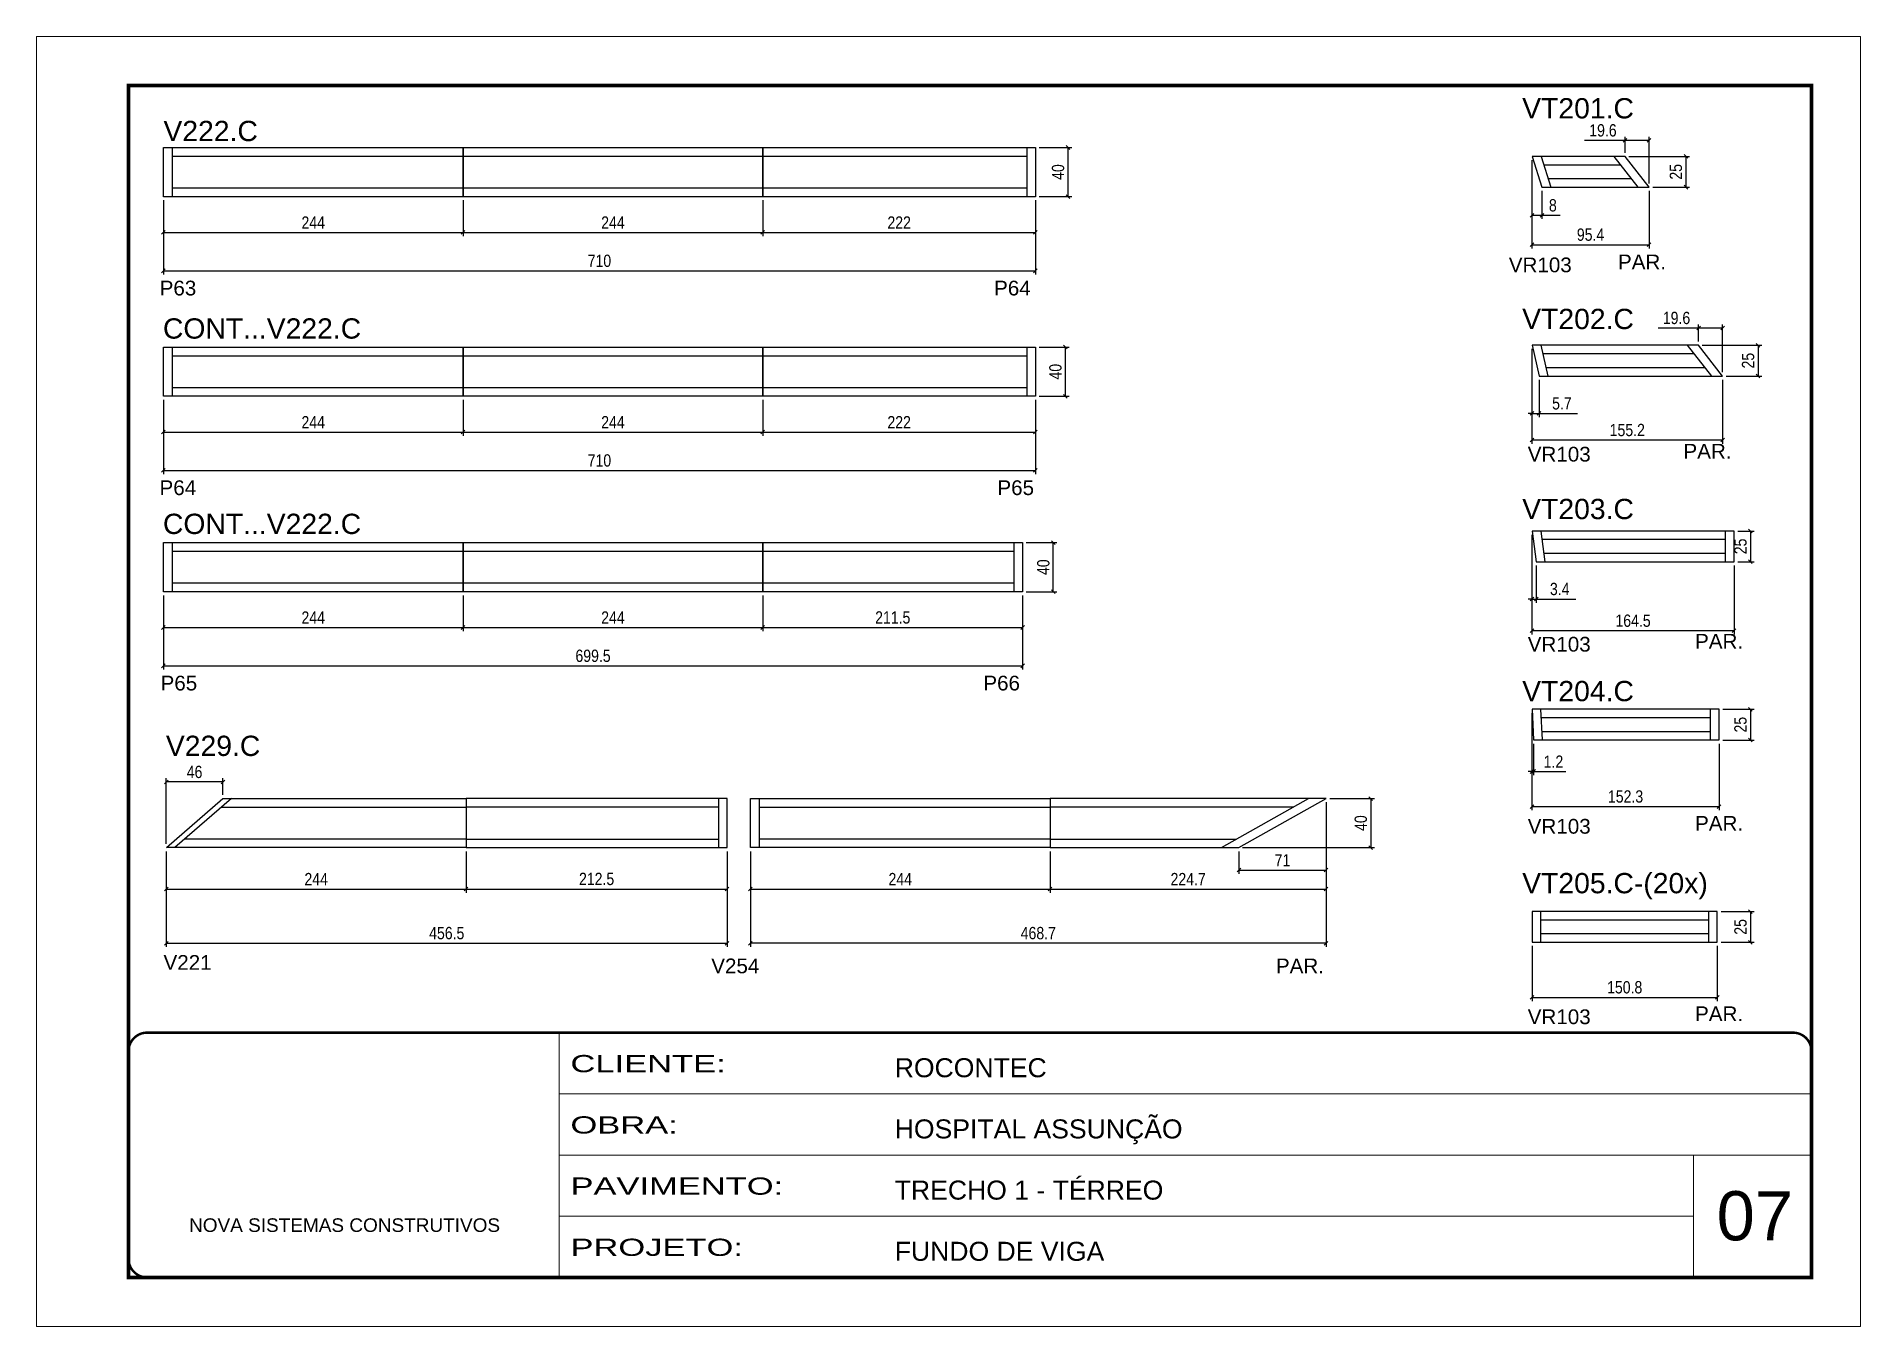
# Model space of a CAD drawing. Extents: x 3171 to 9452, y -2838 to 6252.
# Drawn here: x 6355 to 7840, y 4054 to 5104 of the extents above; entities that cross this region are included whole.
import ezdxf

# ---------------------------------------------------------------- set-up
doc = ezdxf.new("R2010")
doc.units = 0
doc.linetypes.add('CONTINUO', pattern=[0])
doc.linetypes.add('DASHED', pattern=[0.75, 0.5, -0.25])
for name, color, linetype in [('5', 5, 'Continuous'), ('NOMENCLATURA', 7, 'Continuous'), ('Painéis', 200, 'Continuous'), ('SARR_2.2x7', 40, 'Continuous')]:
    doc.layers.add(name, color=color, linetype=linetype)
for name, color, linetype, lineweight in [('CARIMBO', 255, 'Continuous', 9), ('Escoras', 2, 'Continuous', 25), ('Folhas', 255, 'Continuous', 9), ('SARRAFO DE PRESSAO', 251, 'DASHED', 9)]:
    doc.layers.add(name, color=color, linetype=linetype, lineweight=lineweight)
doc.styles.add('ARIAL', font='arial.ttf')
doc.styles.add('COTA TECNICA-50', font='techl___.ttf', dxfattribs={"height": 10})
doc.styles.get("Standard").update_dxf_attribs({"font": 'arial.ttf'})
doc.styles.add('Tecnologia', font='')
doc.styles.get('Tecnologia').set_extended_font_data('Forgotten Futurist')
doc.dimstyles.new('COTA PAINEL-50', dxfattribs={"dimtxt": 10, "dimasz": 3, "dimexe": 3, "dimexo": 3, "dimgap": 3, "dimtad": 1, "dimdec": 1, "dimzin": 12, "dimdsep": 46, "dimtxsty": 'COTA TECNICA-50', "dimblk1": 'OBLIQUE', "dimblk2": 'OBLIQUE', "dimsah": 1, "dimcen": 0.9, "dimclrd": 4, "dimclre": 4, "dimclrt": 240, "dimadec": 1, "dimazin": 3, "dimtfac": 1, "dimtdec": 1, "dimtmove": 0, "dimatfit": 3, "dimfxl": 1, "dimtolj": 1, "dimtzin": 12, "dimarcsym": 0})

msp = doc.modelspace()

# ---------------------------------------------------------------- texts
at = {"layer": '5', "linetype": 'Continuous'}
for s, p in [('VR103', (7553.34, 4911.85)), ('PAR.', (7642.23, 4914.26)), ('P63', (6454.95, 4892.98)), ('P64', (7134.29, 4892.98)), ('VR103', (7568.76, 4757.77)), ('PAR.', (7695.54, 4760.19)), ('P64', (6454.86, 4730.49)), ('P65', (7137, 4730.49)), ('VR103', (7568.76, 4603.1)), ('PAR.', (7704.99, 4605.51)), ('P65', (6455.71, 4571.45)), ('P66', (7125.55, 4571.45)), ('VR103', (7568.76, 4454.89)), ('PAR.', (7704.99, 4457.31)), ('V221', (6458.11, 4344.09)), ('V254', (6904.05, 4341.26)), ('PAR.', (7363.75, 4341.26)), ('VR103', (7568.76, 4299.87)), ('PAR.', (7704.99, 4302.29))]:
    msp.add_text(s, height=12, rotation=359.99996, dxfattribs=at).set_placement(p)
at = {"layer": 'CARIMBO', "style": 'ARIAL'}
msp.add_text('07', height=40, dxfattribs=at).set_placement((7722.55, 4123.89))
at = {"layer": 'NOMENCLATURA', "linetype": 'Continuous'}
for s, p in [('VT201.C', (7564.25, 5037.07)), ('V222.C', (6458.06, 5018.59)), ('CONT...V222.C', (6457.65, 4857.84)), ('VT202.C', (7564.25, 4865.59)), ('VT203.C', (7564.25, 4710.91)), ('CONT...V222.C', (6457.65, 4698.81)), ('VT204.C', (7564.25, 4562.71)), ('V229.C', (6460.04, 4518.14)), ('VT205.C-(20x)', (7564.25, 4406.38))]:
    msp.add_text(s, height=16.5, dxfattribs=at).set_placement(p)

# ---------------------------------------------------------------- blocks, each defined once
blk = doc.blocks.new('9999999999')
at = {"color": 30, "linetype": 'CONTINUO'}
for p, q in [((98564.6, 34230.2), (98564.6, 34429.4)), ((98564.6, 34379.6), (99584, 34379.6)), ((98564.6, 34329.8), (99488, 34329.8)), ((99584, 34329.8), (99488, 34329.8)), ((99488, 34329.8), (99488, 34230.2)), ((98564.6, 34280), (99488, 34280))]:
    blk.add_line(p, q, dxfattribs=at)
at = {"color": 30, "linetype": 'CONTINUO', "const_width": 2}
blk.add_lwpolyline([(99584, 34230.2), (99584, 34414.4, 0.414214), (99569, 34429.4), (98229, 34429.4, 0.414214), (98214, 34414.4), (98214, 34245.2, 0.414214), (98229, 34230.2), (99584, 34230.2)], format="xyb", dxfattribs=at)
at = {"layer": 'Folhas'}
blk.add_lwpolyline([(98139, 34190.2), (99624, 34190.2), (99624, 35240.2), (98139, 35240.2)], close=True, dxfattribs=at)
at = {"layer": 'Folhas', "color": 30, "const_width": 3}
blk.add_lwpolyline([(98214, 34230.2), (99584, 34230.2), (99584, 35200.2), (98214, 35200.2)], close=True, dxfattribs=at)
at = {"color": 7, "linetype": 'Continuous', "ltscale": 5, "style": 'ARIAL'}
for s, height, p in [('ROCONTEC', 15.48, (98837.7, 34393.1)), ('HOSPITAL ASSUNÇÃO', 15.483, (98837.7, 34343.3)), ('TRECHO 1 - TÉRREO', 15.483, (98837.7, 34293.5)), ('NOVA SISTEMAS CONSTRUTIVOS', 11.059, (98263.2, 34267.2)), ('FUNDO DE VIGA', 15.483, (98837.7, 34243.7))]:
    blk.add_text(s, height=height, dxfattribs=at).set_placement(p)
at = {"layer": 'Folhas', "color": 7, "style": 'Tecnologia', "width": 1.5}
for s, p in [('CLIENTE:', (98573.7, 34397.2)), ('OBRA:', (98573.7, 34347.3)), ('PAVIMENTO:', (98573.7, 34297.5)), ('PROJETO:', (98573.7, 34247.7))]:
    blk.add_text(s, height=14, dxfattribs=at).set_placement(p)
blk = doc.blocks.new('_Oblique')
at = {"color": 0, "linetype": 'ByBlock', "lineweight": -2}
blk.add_line((-0.5, -0.5), (0.5, 0.5), dxfattribs=at)
blk = doc.blocks.new('*D308')
at = {"layer": 'Defpoints', "color": 0, "linetype": 'ByBlock', "transparency": 16777216}
for p in [(6458, 4973.4), (6702, 4973.4), (6702, 4944.3)]:
    blk.add_point(p, dxfattribs=at)
at = {"layer": 'Escoras', "color": 4, "linetype": 'ByBlock', "lineweight": -2, "transparency": 16777216}
for p, q in [((6458, 4970.4), (6458, 4941.3)), ((6702, 4970.4), (6702, 4941.3)), ((6458, 4944.3), (6702, 4944.3))]:
    blk.add_line(p, q, dxfattribs=at)
at = {"layer": 'Escoras', "color": 4, "linetype": 'ByBlock', "lineweight": -2, "transparency": 16777216, "xscale": 3, "yscale": 3, "zscale": 3, "rotation": 180}
blk.add_blockref('_Oblique', (6458, 4944.3), dxfattribs=at)
at = {"layer": 'Escoras', "color": 4, "linetype": 'ByBlock', "lineweight": -2, "transparency": 16777216, "xscale": 3, "yscale": 3, "zscale": 3}
blk.add_blockref('_Oblique', (6702, 4944.3), dxfattribs=at)
at = {"layer": 'Escoras', "color": 240, "linetype": 'ByBlock', "transparency": 16777216, "insert": (6580, 4952.3), "char_height": 10, "attachment_point": 5, "style": 'COTA TECNICA-50'}
blk.add_mtext('\\A1;244', dxfattribs=at)
blk = doc.blocks.new('*D309')
at = {"layer": 'Defpoints', "color": 0, "linetype": 'ByBlock', "transparency": 16777216}
for p in [(6702, 4973.4), (6946, 4973.4), (6946, 4944.3)]:
    blk.add_point(p, dxfattribs=at)
at = {"layer": 'Escoras', "color": 4, "linetype": 'ByBlock', "lineweight": -2, "transparency": 16777216}
for p, q in [((6702, 4970.4), (6702, 4941.3)), ((6946, 4970.4), (6946, 4941.3)), ((6702, 4944.3), (6946, 4944.3))]:
    blk.add_line(p, q, dxfattribs=at)
at = {"layer": 'Escoras', "color": 4, "linetype": 'ByBlock', "lineweight": -2, "transparency": 16777216, "xscale": 3, "yscale": 3, "zscale": 3, "rotation": 180}
blk.add_blockref('_Oblique', (6702, 4944.3), dxfattribs=at)
at = {"layer": 'Escoras', "color": 4, "linetype": 'ByBlock', "lineweight": -2, "transparency": 16777216, "xscale": 3, "yscale": 3, "zscale": 3}
blk.add_blockref('_Oblique', (6946, 4944.3), dxfattribs=at)
at = {"layer": 'Escoras', "color": 240, "linetype": 'ByBlock', "transparency": 16777216, "insert": (6824, 4952.3), "char_height": 10, "attachment_point": 5, "style": 'COTA TECNICA-50'}
blk.add_mtext('\\A1;244', dxfattribs=at)
blk = doc.blocks.new('*D310')
at = {"layer": 'Defpoints', "color": 0, "linetype": 'ByBlock', "transparency": 16777216}
for p in [(6946, 4973.4), (7168, 4973.4), (7168, 4944.3)]:
    blk.add_point(p, dxfattribs=at)
at = {"layer": 'Escoras', "color": 4, "linetype": 'ByBlock', "lineweight": -2, "transparency": 16777216}
for p, q in [((6946, 4970.4), (6946, 4941.3)), ((7168, 4970.4), (7168, 4941.3)), ((6946, 4944.3), (7168, 4944.3))]:
    blk.add_line(p, q, dxfattribs=at)
at = {"layer": 'Escoras', "color": 4, "linetype": 'ByBlock', "lineweight": -2, "transparency": 16777216, "xscale": 3, "yscale": 3, "zscale": 3, "rotation": 180}
blk.add_blockref('_Oblique', (6946, 4944.3), dxfattribs=at)
at = {"layer": 'Escoras', "color": 4, "linetype": 'ByBlock', "lineweight": -2, "transparency": 16777216, "xscale": 3, "yscale": 3, "zscale": 3}
blk.add_blockref('_Oblique', (7168, 4944.3), dxfattribs=at)
at = {"layer": 'Escoras', "color": 240, "linetype": 'ByBlock', "transparency": 16777216, "insert": (7057, 4952.3), "char_height": 10, "attachment_point": 5, "style": 'COTA TECNICA-50'}
blk.add_mtext('\\A1;222', dxfattribs=at)
blk = doc.blocks.new('*D311')
at = {"layer": 'Defpoints', "color": 0, "linetype": 'ByBlock', "transparency": 16777216}
for p in [(6458, 4810.9), (6702, 4810.9), (6702, 4781.8)]:
    blk.add_point(p, dxfattribs=at)
at = {"layer": 'Escoras', "color": 4, "linetype": 'ByBlock', "lineweight": -2, "transparency": 16777216}
for p, q in [((6458, 4807.9), (6458, 4778.8)), ((6702, 4807.9), (6702, 4778.8)), ((6458, 4781.8), (6702, 4781.8))]:
    blk.add_line(p, q, dxfattribs=at)
at = {"layer": 'Escoras', "color": 4, "linetype": 'ByBlock', "lineweight": -2, "transparency": 16777216, "xscale": 3, "yscale": 3, "zscale": 3, "rotation": 180}
blk.add_blockref('_Oblique', (6458, 4781.8), dxfattribs=at)
at = {"layer": 'Escoras', "color": 4, "linetype": 'ByBlock', "lineweight": -2, "transparency": 16777216, "xscale": 3, "yscale": 3, "zscale": 3}
blk.add_blockref('_Oblique', (6702, 4781.8), dxfattribs=at)
at = {"layer": 'Escoras', "color": 240, "linetype": 'ByBlock', "transparency": 16777216, "insert": (6580, 4789.8), "char_height": 10, "attachment_point": 5, "style": 'COTA TECNICA-50'}
blk.add_mtext('\\A1;244', dxfattribs=at)
blk = doc.blocks.new('*D312')
at = {"layer": 'Defpoints', "color": 0, "linetype": 'ByBlock', "transparency": 16777216}
for p in [(6702, 4810.9), (6946, 4810.9), (6946, 4781.8)]:
    blk.add_point(p, dxfattribs=at)
at = {"layer": 'Escoras', "color": 4, "linetype": 'ByBlock', "lineweight": -2, "transparency": 16777216}
for p, q in [((6702, 4807.9), (6702, 4778.8)), ((6946, 4807.9), (6946, 4778.8)), ((6702, 4781.8), (6946, 4781.8))]:
    blk.add_line(p, q, dxfattribs=at)
at = {"layer": 'Escoras', "color": 4, "linetype": 'ByBlock', "lineweight": -2, "transparency": 16777216, "xscale": 3, "yscale": 3, "zscale": 3, "rotation": 180}
blk.add_blockref('_Oblique', (6702, 4781.8), dxfattribs=at)
at = {"layer": 'Escoras', "color": 4, "linetype": 'ByBlock', "lineweight": -2, "transparency": 16777216, "xscale": 3, "yscale": 3, "zscale": 3}
blk.add_blockref('_Oblique', (6946, 4781.8), dxfattribs=at)
at = {"layer": 'Escoras', "color": 240, "linetype": 'ByBlock', "transparency": 16777216, "insert": (6824, 4789.8), "char_height": 10, "attachment_point": 5, "style": 'COTA TECNICA-50'}
blk.add_mtext('\\A1;244', dxfattribs=at)
blk = doc.blocks.new('*D313')
at = {"layer": 'Defpoints', "color": 0, "linetype": 'ByBlock', "transparency": 16777216}
for p in [(6946, 4810.9), (7168, 4810.9), (7168, 4781.8)]:
    blk.add_point(p, dxfattribs=at)
at = {"layer": 'Escoras', "color": 4, "linetype": 'ByBlock', "lineweight": -2, "transparency": 16777216}
for p, q in [((6946, 4807.9), (6946, 4778.8)), ((7168, 4807.9), (7168, 4778.8)), ((6946, 4781.8), (7168, 4781.8))]:
    blk.add_line(p, q, dxfattribs=at)
at = {"layer": 'Escoras', "color": 4, "linetype": 'ByBlock', "lineweight": -2, "transparency": 16777216, "xscale": 3, "yscale": 3, "zscale": 3, "rotation": 180}
blk.add_blockref('_Oblique', (6946, 4781.8), dxfattribs=at)
at = {"layer": 'Escoras', "color": 4, "linetype": 'ByBlock', "lineweight": -2, "transparency": 16777216, "xscale": 3, "yscale": 3, "zscale": 3}
blk.add_blockref('_Oblique', (7168, 4781.8), dxfattribs=at)
at = {"layer": 'Escoras', "color": 240, "linetype": 'ByBlock', "transparency": 16777216, "insert": (7057, 4789.8), "char_height": 10, "attachment_point": 5, "style": 'COTA TECNICA-50'}
blk.add_mtext('\\A1;222', dxfattribs=at)
blk = doc.blocks.new('*D314')
at = {"layer": 'Defpoints', "color": 0, "linetype": 'ByBlock', "transparency": 16777216}
for p in [(6458, 4651.8), (6702, 4651.8), (6702, 4622.7)]:
    blk.add_point(p, dxfattribs=at)
at = {"layer": 'Escoras', "color": 4, "linetype": 'ByBlock', "lineweight": -2, "transparency": 16777216}
for p, q in [((6458, 4648.8), (6458, 4619.7)), ((6702, 4648.8), (6702, 4619.7)), ((6458, 4622.7), (6702, 4622.7))]:
    blk.add_line(p, q, dxfattribs=at)
at = {"layer": 'Escoras', "color": 4, "linetype": 'ByBlock', "lineweight": -2, "transparency": 16777216, "xscale": 3, "yscale": 3, "zscale": 3, "rotation": 180}
blk.add_blockref('_Oblique', (6458, 4622.7), dxfattribs=at)
at = {"layer": 'Escoras', "color": 4, "linetype": 'ByBlock', "lineweight": -2, "transparency": 16777216, "xscale": 3, "yscale": 3, "zscale": 3}
blk.add_blockref('_Oblique', (6702, 4622.7), dxfattribs=at)
at = {"layer": 'Escoras', "color": 240, "linetype": 'ByBlock', "transparency": 16777216, "insert": (6580, 4630.8), "char_height": 10, "attachment_point": 5, "style": 'COTA TECNICA-50'}
blk.add_mtext('\\A1;244', dxfattribs=at)
blk = doc.blocks.new('*D315')
at = {"layer": 'Defpoints', "color": 0, "linetype": 'ByBlock', "transparency": 16777216}
for p in [(6702, 4651.8), (6946, 4651.8), (6946, 4622.7)]:
    blk.add_point(p, dxfattribs=at)
at = {"layer": 'Escoras', "color": 4, "linetype": 'ByBlock', "lineweight": -2, "transparency": 16777216}
for p, q in [((6702, 4648.8), (6702, 4619.7)), ((6946, 4648.8), (6946, 4619.7)), ((6702, 4622.7), (6946, 4622.7))]:
    blk.add_line(p, q, dxfattribs=at)
at = {"layer": 'Escoras', "color": 4, "linetype": 'ByBlock', "lineweight": -2, "transparency": 16777216, "xscale": 3, "yscale": 3, "zscale": 3, "rotation": 180}
blk.add_blockref('_Oblique', (6702, 4622.7), dxfattribs=at)
at = {"layer": 'Escoras', "color": 4, "linetype": 'ByBlock', "lineweight": -2, "transparency": 16777216, "xscale": 3, "yscale": 3, "zscale": 3}
blk.add_blockref('_Oblique', (6946, 4622.7), dxfattribs=at)
at = {"layer": 'Escoras', "color": 240, "linetype": 'ByBlock', "transparency": 16777216, "insert": (6824, 4630.8), "char_height": 10, "attachment_point": 5, "style": 'COTA TECNICA-50'}
blk.add_mtext('\\A1;244', dxfattribs=at)
blk = doc.blocks.new('*D316')
at = {"layer": 'Defpoints', "color": 0, "linetype": 'ByBlock', "transparency": 16777216}
for p in [(6946, 4651.8), (7157.5, 4651.8), (7157.5, 4622.7)]:
    blk.add_point(p, dxfattribs=at)
at = {"layer": 'Escoras', "color": 4, "linetype": 'ByBlock', "lineweight": -2, "transparency": 16777216}
for p, q in [((6946, 4648.8), (6946, 4619.7)), ((7157.5, 4648.8), (7157.5, 4619.7)), ((6946, 4622.7), (7157.5, 4622.7))]:
    blk.add_line(p, q, dxfattribs=at)
at = {"layer": 'Escoras', "color": 4, "linetype": 'ByBlock', "lineweight": -2, "transparency": 16777216, "xscale": 3, "yscale": 3, "zscale": 3, "rotation": 180}
blk.add_blockref('_Oblique', (6946, 4622.7), dxfattribs=at)
at = {"layer": 'Escoras', "color": 4, "linetype": 'ByBlock', "lineweight": -2, "transparency": 16777216, "xscale": 3, "yscale": 3, "zscale": 3}
blk.add_blockref('_Oblique', (7157.5, 4622.7), dxfattribs=at)
at = {"layer": 'Escoras', "color": 240, "linetype": 'ByBlock', "transparency": 16777216, "insert": (7051.8, 4630.8), "char_height": 10, "attachment_point": 5, "style": 'COTA TECNICA-50'}
blk.add_mtext('\\A1;211.5', dxfattribs=at)
blk = doc.blocks.new('*D68')
at = {"layer": 'Defpoints', "color": 0, "linetype": 'ByBlock', "transparency": 16777216}
for p in [(6458, 4973.4), (7168, 4973.4), (7168, 4913)]:
    blk.add_point(p, dxfattribs=at)
at = {"layer": 'Escoras', "color": 4, "linetype": 'ByBlock', "lineweight": -2, "transparency": 16777216}
for p, q in [((6458, 4970.4), (6458, 4910)), ((7168, 4970.4), (7168, 4910)), ((6458, 4913), (7168, 4913))]:
    blk.add_line(p, q, dxfattribs=at)
at = {"layer": 'Escoras', "color": 4, "linetype": 'ByBlock', "lineweight": -2, "transparency": 16777216, "xscale": 3, "yscale": 3, "zscale": 3, "rotation": 180}
blk.add_blockref('_Oblique', (6458, 4913), dxfattribs=at)
at = {"layer": 'Escoras', "color": 4, "linetype": 'ByBlock', "lineweight": -2, "transparency": 16777216, "xscale": 3, "yscale": 3, "zscale": 3}
blk.add_blockref('_Oblique', (7168, 4913), dxfattribs=at)
at = {"layer": 'Escoras', "color": 240, "linetype": 'ByBlock', "transparency": 16777216, "insert": (6813, 4921.1), "char_height": 10, "attachment_point": 5, "style": 'COTA TECNICA-50'}
blk.add_mtext('\\A1;710', dxfattribs=at)
blk = doc.blocks.new('*D69')
at = {"layer": 'Defpoints', "color": 0, "linetype": 'ByBlock', "transparency": 16777216}
for p in [(6458, 4810.9), (7168, 4810.9), (7168, 4750.5)]:
    blk.add_point(p, dxfattribs=at)
at = {"layer": 'Escoras', "color": 4, "linetype": 'ByBlock', "lineweight": -2, "transparency": 16777216}
for p, q in [((6458, 4807.9), (6458, 4747.5)), ((7168, 4807.9), (7168, 4747.5)), ((6458, 4750.5), (7168, 4750.5))]:
    blk.add_line(p, q, dxfattribs=at)
at = {"layer": 'Escoras', "color": 4, "linetype": 'ByBlock', "lineweight": -2, "transparency": 16777216, "xscale": 3, "yscale": 3, "zscale": 3, "rotation": 180}
blk.add_blockref('_Oblique', (6458, 4750.5), dxfattribs=at)
at = {"layer": 'Escoras', "color": 4, "linetype": 'ByBlock', "lineweight": -2, "transparency": 16777216, "xscale": 3, "yscale": 3, "zscale": 3}
blk.add_blockref('_Oblique', (7168, 4750.5), dxfattribs=at)
at = {"layer": 'Escoras', "color": 240, "linetype": 'ByBlock', "transparency": 16777216, "insert": (6813, 4758.6), "char_height": 10, "attachment_point": 5, "style": 'COTA TECNICA-50'}
blk.add_mtext('\\A1;710', dxfattribs=at)
blk = doc.blocks.new('*D70')
at = {"layer": 'Defpoints', "color": 0, "linetype": 'ByBlock', "transparency": 16777216}
for p in [(6458, 4651.8), (7157.5, 4651.8), (7157.5, 4591.5)]:
    blk.add_point(p, dxfattribs=at)
at = {"layer": 'Escoras', "color": 4, "linetype": 'ByBlock', "lineweight": -2, "transparency": 16777216}
for p, q in [((6458, 4648.8), (6458, 4588.5)), ((7157.5, 4648.8), (7157.5, 4588.5)), ((6458, 4591.5), (7157.5, 4591.5))]:
    blk.add_line(p, q, dxfattribs=at)
at = {"layer": 'Escoras', "color": 4, "linetype": 'ByBlock', "lineweight": -2, "transparency": 16777216, "xscale": 3, "yscale": 3, "zscale": 3, "rotation": 180}
blk.add_blockref('_Oblique', (6458, 4591.5), dxfattribs=at)
at = {"layer": 'Escoras', "color": 4, "linetype": 'ByBlock', "lineweight": -2, "transparency": 16777216, "xscale": 3, "yscale": 3, "zscale": 3}
blk.add_blockref('_Oblique', (7157.5, 4591.5), dxfattribs=at)
at = {"layer": 'Escoras', "color": 240, "linetype": 'ByBlock', "transparency": 16777216, "insert": (6807.8, 4599.6), "char_height": 10, "attachment_point": 5, "style": 'COTA TECNICA-50'}
blk.add_mtext('\\A1;699.5', dxfattribs=at)
blk = doc.blocks.new('*D317')
at = {"layer": 'Defpoints', "color": 0, "linetype": 'ByBlock', "transparency": 16777216}
for p in [(7157.5, 4691.8), (7182.5, 4691.8), (7157.5, 4651.8)]:
    blk.add_point(p, dxfattribs=at)
at = {"layer": 'Escoras', "color": 4, "linetype": 'ByBlock', "lineweight": -2, "transparency": 16777216}
for p, q in [((7160.5, 4691.8), (7185.5, 4691.8)), ((7182.5, 4651.8), (7182.5, 4691.8)), ((7160.5, 4651.8), (7185.5, 4651.8))]:
    blk.add_line(p, q, dxfattribs=at)
at = {"layer": 'Escoras', "color": 4, "linetype": 'ByBlock', "lineweight": -2, "transparency": 16777216, "xscale": 3, "yscale": 3, "zscale": 3}
for p, rotation in [((7182.5, 4691.8), 90), ((7182.5, 4651.8), 270)]:
    blk.add_blockref('_Oblique', p, dxfattribs=dict(at, rotation=rotation))
at = {"layer": 'Escoras', "color": 240, "linetype": 'ByBlock', "transparency": 16777216, "insert": (7174.4, 4671.8), "char_height": 10, "attachment_point": 5, "rotation": 90, "style": 'COTA TECNICA-50'}
blk.add_mtext('\\A1;40', dxfattribs=at)
blk = doc.blocks.new('*D167')
at = {"layer": 'Defpoints', "color": 0, "linetype": 'ByBlock', "transparency": 16777216}
for p in [(7168, 4850.9), (7192.4, 4850.9), (7168, 4810.9)]:
    blk.add_point(p, dxfattribs=at)
at = {"layer": 'Escoras', "color": 4, "linetype": 'ByBlock', "lineweight": -2, "transparency": 16777216}
for p, q in [((7171, 4850.9), (7195.4, 4850.9)), ((7192.4, 4810.9), (7192.4, 4850.9)), ((7171, 4810.9), (7195.4, 4810.9))]:
    blk.add_line(p, q, dxfattribs=at)
at = {"layer": 'Escoras', "color": 4, "linetype": 'ByBlock', "lineweight": -2, "transparency": 16777216, "xscale": 3, "yscale": 3, "zscale": 3}
for p, rotation in [((7192.4, 4850.9), 90), ((7192.4, 4810.9), 270)]:
    blk.add_blockref('_Oblique', p, dxfattribs=dict(at, rotation=rotation))
at = {"layer": 'Escoras', "color": 240, "linetype": 'ByBlock', "transparency": 16777216, "insert": (7184.3, 4830.9), "char_height": 10, "attachment_point": 5, "rotation": 90, "style": 'COTA TECNICA-50'}
blk.add_mtext('\\A1;40', dxfattribs=at)
blk = doc.blocks.new('*D168')
at = {"layer": 'Defpoints', "color": 0, "linetype": 'ByBlock', "transparency": 16777216}
for p in [(7168, 5013.4), (7194.5, 5013.4), (7168, 4973.4)]:
    blk.add_point(p, dxfattribs=at)
at = {"layer": 'Escoras', "color": 4, "linetype": 'ByBlock', "lineweight": -2, "transparency": 16777216}
for p, q in [((7171, 5013.4), (7197.5, 5013.4)), ((7194.5, 4973.4), (7194.5, 5013.4)), ((7171, 4973.4), (7197.5, 4973.4))]:
    blk.add_line(p, q, dxfattribs=at)
at = {"layer": 'Escoras', "color": 4, "linetype": 'ByBlock', "lineweight": -2, "transparency": 16777216, "xscale": 3, "yscale": 3, "zscale": 3}
for p, rotation in [((7194.5, 5013.4), 90), ((7194.5, 4973.4), 270)]:
    blk.add_blockref('_Oblique', p, dxfattribs=dict(at, rotation=rotation))
at = {"layer": 'Escoras', "color": 240, "linetype": 'ByBlock', "transparency": 16777216, "insert": (7186.4, 4993.4), "char_height": 10, "attachment_point": 5, "rotation": 90, "style": 'COTA TECNICA-50'}
blk.add_mtext('\\A1;40', dxfattribs=at)
blk = doc.blocks.new('*D28')
at = {"layer": 'Defpoints', "color": 0, "linetype": 'ByBlock', "transparency": 16777216}
for p in [(6460.4, 4443.5), (6916.9, 4443.5), (6916.9, 4365.7)]:
    blk.add_point(p, dxfattribs=at)
at = {"layer": 'Escoras', "color": 4, "linetype": 'ByBlock', "lineweight": -2, "transparency": 16777216}
for p, q in [((6460.4, 4440.5), (6460.4, 4362.7)), ((6916.9, 4440.5), (6916.9, 4362.7)), ((6460.4, 4365.7), (6916.9, 4365.7))]:
    blk.add_line(p, q, dxfattribs=at)
at = {"layer": 'Escoras', "color": 4, "linetype": 'ByBlock', "lineweight": -2, "transparency": 16777216, "xscale": 3, "yscale": 3, "zscale": 3, "rotation": 180}
blk.add_blockref('_Oblique', (6460.4, 4365.7), dxfattribs=at)
at = {"layer": 'Escoras', "color": 4, "linetype": 'ByBlock', "lineweight": -2, "transparency": 16777216, "xscale": 3, "yscale": 3, "zscale": 3}
blk.add_blockref('_Oblique', (6916.9, 4365.7), dxfattribs=at)
at = {"layer": 'Escoras', "color": 240, "linetype": 'ByBlock', "transparency": 16777216, "insert": (6688.7, 4373.9), "char_height": 10, "attachment_point": 5, "style": 'COTA TECNICA-50'}
blk.add_mtext('\\A1;456.5', dxfattribs=at)
blk = doc.blocks.new('*D29')
at = {"layer": 'Defpoints', "color": 0, "linetype": 'ByBlock', "transparency": 16777216}
for p in [(7404.6, 4483.5), (6935.9, 4443.5), (6935.9, 4365.7)]:
    blk.add_point(p, dxfattribs=at)
at = {"layer": 'Escoras', "color": 4, "linetype": 'ByBlock', "lineweight": -2, "transparency": 16777216}
for p, q in [((7404.6, 4480.5), (7404.6, 4362.7)), ((6935.9, 4440.5), (6935.9, 4362.7)), ((7404.6, 4365.7), (6935.9, 4365.7))]:
    blk.add_line(p, q, dxfattribs=at)
at = {"layer": 'Escoras', "color": 4, "linetype": 'ByBlock', "lineweight": -2, "transparency": 16777216, "xscale": 3, "yscale": 3, "zscale": 3, "rotation": 180}
blk.add_blockref('_Oblique', (6935.9, 4365.7), dxfattribs=at)
at = {"layer": 'Escoras', "color": 4, "linetype": 'ByBlock', "lineweight": -2, "transparency": 16777216, "xscale": 3, "yscale": 3, "zscale": 3}
blk.add_blockref('_Oblique', (7404.6, 4365.7), dxfattribs=at)
at = {"layer": 'Escoras', "color": 240, "linetype": 'ByBlock', "transparency": 16777216, "insert": (7170.3, 4373.9), "char_height": 10, "attachment_point": 5, "style": 'COTA TECNICA-50'}
blk.add_mtext('\\A1;468.7', dxfattribs=at)
blk = doc.blocks.new('*D199')
at = {"layer": 'Defpoints', "color": 0, "linetype": 'ByBlock', "transparency": 16777216}
for p in [(6460.4, 4443.5), (6704.4, 4443.5), (6704.4, 4409.8)]:
    blk.add_point(p, dxfattribs=at)
at = {"layer": 'Escoras', "color": 4, "linetype": 'ByBlock', "lineweight": -2, "transparency": 16777216}
for p, q in [((6460.4, 4440.5), (6460.4, 4406.8)), ((6704.4, 4440.5), (6704.4, 4406.8)), ((6460.4, 4409.8), (6704.4, 4409.8))]:
    blk.add_line(p, q, dxfattribs=at)
at = {"layer": 'Escoras', "color": 4, "linetype": 'ByBlock', "lineweight": -2, "transparency": 16777216, "xscale": 3, "yscale": 3, "zscale": 3, "rotation": 180}
blk.add_blockref('_Oblique', (6460.4, 4409.8), dxfattribs=at)
at = {"layer": 'Escoras', "color": 4, "linetype": 'ByBlock', "lineweight": -2, "transparency": 16777216, "xscale": 3, "yscale": 3, "zscale": 3}
blk.add_blockref('_Oblique', (6704.4, 4409.8), dxfattribs=at)
at = {"layer": 'Escoras', "color": 240, "linetype": 'ByBlock', "transparency": 16777216, "insert": (6582.4, 4417.9), "char_height": 10, "attachment_point": 5, "style": 'COTA TECNICA-50'}
blk.add_mtext('\\A1;244', dxfattribs=at)
blk = doc.blocks.new('*D200')
at = {"layer": 'Defpoints', "color": 0, "linetype": 'ByBlock', "transparency": 16777216}
for p in [(6704.4, 4443.5), (6916.9, 4443.5), (6916.9, 4409.8)]:
    blk.add_point(p, dxfattribs=at)
at = {"layer": 'Escoras', "color": 4, "linetype": 'ByBlock', "lineweight": -2, "transparency": 16777216}
for p, q in [((6704.4, 4440.5), (6704.4, 4406.8)), ((6916.9, 4440.5), (6916.9, 4406.8)), ((6704.4, 4409.8), (6916.9, 4409.8))]:
    blk.add_line(p, q, dxfattribs=at)
at = {"layer": 'Escoras', "color": 4, "linetype": 'ByBlock', "lineweight": -2, "transparency": 16777216, "xscale": 3, "yscale": 3, "zscale": 3, "rotation": 180}
blk.add_blockref('_Oblique', (6704.4, 4409.8), dxfattribs=at)
at = {"layer": 'Escoras', "color": 4, "linetype": 'ByBlock', "lineweight": -2, "transparency": 16777216, "xscale": 3, "yscale": 3, "zscale": 3}
blk.add_blockref('_Oblique', (6916.9, 4409.8), dxfattribs=at)
at = {"layer": 'Escoras', "color": 240, "linetype": 'ByBlock', "transparency": 16777216, "insert": (6810.7, 4418), "char_height": 10, "attachment_point": 5, "style": 'COTA TECNICA-50'}
blk.add_mtext('\\A1;212.5', dxfattribs=at)
blk = doc.blocks.new('*D201')
at = {"layer": 'Defpoints', "color": 0, "linetype": 'ByBlock', "transparency": 16777216}
for p in [(6460.4, 4497), (6506.5, 4483.5), (6460.4, 4443.5)]:
    blk.add_point(p, dxfattribs=at)
at = {"layer": 'Escoras', "color": 4, "linetype": 'ByBlock', "lineweight": -2, "transparency": 16777216}
for p, q in [((6460.4, 4446.5), (6460.4, 4500)), ((6506.5, 4486.5), (6506.5, 4500)), ((6506.5, 4497), (6460.4, 4497))]:
    blk.add_line(p, q, dxfattribs=at)
at = {"layer": 'Escoras', "color": 4, "linetype": 'ByBlock', "lineweight": -2, "transparency": 16777216, "xscale": 3, "yscale": 3, "zscale": 3, "rotation": 180}
blk.add_blockref('_Oblique', (6460.4, 4497), dxfattribs=at)
at = {"layer": 'Escoras', "color": 4, "linetype": 'ByBlock', "lineweight": -2, "transparency": 16777216, "xscale": 3, "yscale": 3, "zscale": 3}
blk.add_blockref('_Oblique', (6506.5, 4497), dxfattribs=at)
at = {"layer": 'Escoras', "color": 240, "linetype": 'ByBlock', "transparency": 16777216, "insert": (6483.4, 4505.1), "char_height": 10, "attachment_point": 5, "style": 'COTA TECNICA-50'}
blk.add_mtext('\\A1;46', dxfattribs=at)
blk = doc.blocks.new('*D202')
at = {"layer": 'Defpoints', "color": 0, "linetype": 'ByBlock', "transparency": 16777216}
for p in [(6935.9, 4443.5), (7179.9, 4443.5), (7179.9, 4409.8)]:
    blk.add_point(p, dxfattribs=at)
at = {"layer": 'Escoras', "color": 4, "linetype": 'ByBlock', "lineweight": -2, "transparency": 16777216}
for p, q in [((6935.9, 4440.5), (6935.9, 4406.8)), ((7179.9, 4440.5), (7179.9, 4406.8)), ((6935.9, 4409.8), (7179.9, 4409.8))]:
    blk.add_line(p, q, dxfattribs=at)
at = {"layer": 'Escoras', "color": 4, "linetype": 'ByBlock', "lineweight": -2, "transparency": 16777216, "xscale": 3, "yscale": 3, "zscale": 3, "rotation": 180}
blk.add_blockref('_Oblique', (6935.9, 4409.8), dxfattribs=at)
at = {"layer": 'Escoras', "color": 4, "linetype": 'ByBlock', "lineweight": -2, "transparency": 16777216, "xscale": 3, "yscale": 3, "zscale": 3}
blk.add_blockref('_Oblique', (7179.9, 4409.8), dxfattribs=at)
at = {"layer": 'Escoras', "color": 240, "linetype": 'ByBlock', "transparency": 16777216, "insert": (7057.9, 4417.9), "char_height": 10, "attachment_point": 5, "style": 'COTA TECNICA-50'}
blk.add_mtext('\\A1;244', dxfattribs=at)
blk = doc.blocks.new('*D30')
at = {"layer": 'Defpoints', "color": 0, "linetype": 'ByBlock', "transparency": 16777216}
for p in [(7404.6, 4483.5), (7179.9, 4443.5), (7404.6, 4409.8)]:
    blk.add_point(p, dxfattribs=at)
at = {"layer": 'Escoras', "color": 4, "linetype": 'ByBlock', "lineweight": -2, "transparency": 16777216}
for p, q in [((7404.6, 4480.5), (7404.6, 4406.8)), ((7179.9, 4440.5), (7179.9, 4406.8)), ((7179.9, 4409.8), (7404.6, 4409.8))]:
    blk.add_line(p, q, dxfattribs=at)
at = {"layer": 'Escoras', "color": 4, "linetype": 'ByBlock', "lineweight": -2, "transparency": 16777216, "xscale": 3, "yscale": 3, "zscale": 3, "rotation": 180}
blk.add_blockref('_Oblique', (7179.9, 4409.8), dxfattribs=at)
at = {"layer": 'Escoras', "color": 4, "linetype": 'ByBlock', "lineweight": -2, "transparency": 16777216, "xscale": 3, "yscale": 3, "zscale": 3}
blk.add_blockref('_Oblique', (7404.6, 4409.8), dxfattribs=at)
at = {"layer": 'Escoras', "color": 240, "linetype": 'ByBlock', "transparency": 16777216, "insert": (7292.3, 4417.9), "char_height": 10, "attachment_point": 5, "style": 'COTA TECNICA-50'}
blk.add_mtext('\\A1;224.7', dxfattribs=at)
blk = doc.blocks.new('*D31')
at = {"layer": 'Defpoints', "color": 0, "linetype": 'ByBlock', "transparency": 16777216}
for p in [(7404.6, 4483.5), (7333.6, 4443.5), (7404.6, 4425.2)]:
    blk.add_point(p, dxfattribs=at)
at = {"layer": 'Escoras', "color": 4, "linetype": 'ByBlock', "lineweight": -2, "transparency": 16777216}
for p, q in [((7404.6, 4480.5), (7404.6, 4422.2)), ((7333.6, 4440.5), (7333.6, 4422.2)), ((7333.6, 4425.2), (7404.6, 4425.2))]:
    blk.add_line(p, q, dxfattribs=at)
at = {"layer": 'Escoras', "color": 4, "linetype": 'ByBlock', "lineweight": -2, "transparency": 16777216, "xscale": 3, "yscale": 3, "zscale": 3, "rotation": 180}
blk.add_blockref('_Oblique', (7333.6, 4425.2), dxfattribs=at)
at = {"layer": 'Escoras', "color": 4, "linetype": 'ByBlock', "lineweight": -2, "transparency": 16777216, "xscale": 3, "yscale": 3, "zscale": 3}
blk.add_blockref('_Oblique', (7404.6, 4425.2), dxfattribs=at)
at = {"layer": 'Escoras', "color": 240, "linetype": 'ByBlock', "transparency": 16777216, "insert": (7369.1, 4433.2), "char_height": 10, "attachment_point": 5, "style": 'COTA TECNICA-50'}
blk.add_mtext('\\A1;71', dxfattribs=at)
blk = doc.blocks.new('*D32')
at = {"layer": 'Defpoints', "color": 0, "linetype": 'ByBlock', "transparency": 16777216}
for p in [(7404.6, 4483.5), (7333.6, 4443.5), (7441, 4443.5)]:
    blk.add_point(p, dxfattribs=at)
at = {"layer": 'Escoras', "color": 4, "linetype": 'ByBlock', "lineweight": -2, "transparency": 16777216}
for p, q in [((7407.6, 4483.5), (7444, 4483.5)), ((7441, 4483.5), (7441, 4443.5)), ((7336.6, 4443.5), (7444, 4443.5))]:
    blk.add_line(p, q, dxfattribs=at)
at = {"layer": 'Escoras', "color": 4, "linetype": 'ByBlock', "lineweight": -2, "transparency": 16777216, "xscale": 3, "yscale": 3, "zscale": 3}
for p, rotation in [((7441, 4483.5), 90), ((7441, 4443.5), 270)]:
    blk.add_blockref('_Oblique', p, dxfattribs=dict(at, rotation=rotation))
at = {"layer": 'Escoras', "color": 240, "linetype": 'ByBlock', "transparency": 16777216, "insert": (7432.9, 4463.5), "char_height": 10, "attachment_point": 5, "rotation": 90, "style": 'COTA TECNICA-50'}
blk.add_mtext('\\A1;40', dxfattribs=at)
blk = doc.blocks.new('*D116')
at = {"layer": 'Defpoints', "color": 0, "linetype": 'ByBlock', "transparency": 16777216}
for p in [(7572.2, 5006.1), (7667.6, 4981.1), (7667.6, 4934.3)]:
    blk.add_point(p, dxfattribs=at)
at = {"layer": 'Escoras', "color": 4, "linetype": 'ByBlock', "lineweight": -2, "transparency": 16777216}
for p, q in [((7572.2, 5003.1), (7572.2, 4931.3)), ((7667.6, 4978.1), (7667.6, 4931.3)), ((7572.2, 4934.3), (7667.6, 4934.3))]:
    blk.add_line(p, q, dxfattribs=at)
at = {"layer": 'Escoras', "color": 4, "linetype": 'ByBlock', "lineweight": -2, "transparency": 16777216, "xscale": 3, "yscale": 3, "zscale": 3, "rotation": 180}
blk.add_blockref('_Oblique', (7572.2, 4934.3), dxfattribs=at)
at = {"layer": 'Escoras', "color": 4, "linetype": 'ByBlock', "lineweight": -2, "transparency": 16777216, "xscale": 3, "yscale": 3, "zscale": 3}
blk.add_blockref('_Oblique', (7667.6, 4934.3), dxfattribs=at)
at = {"layer": 'Escoras', "color": 240, "linetype": 'ByBlock', "transparency": 16777216, "insert": (7619.9, 4942.4), "char_height": 10, "attachment_point": 5, "style": 'COTA TECNICA-50'}
blk.add_mtext('\\A1;95.4', dxfattribs=at)
blk = doc.blocks.new('*D117')
at = {"layer": 'Defpoints', "color": 0, "linetype": 'ByBlock', "transparency": 16777216}
for p in [(7648, 5006.1), (7667.6, 4981.1), (7697.5, 4981.1)]:
    blk.add_point(p, dxfattribs=at)
at = {"layer": 'Escoras', "color": 4, "linetype": 'ByBlock', "lineweight": -2, "transparency": 16777216}
for p, q in [((7651, 5006.1), (7700.5, 5006.1)), ((7697.5, 5006.1), (7697.5, 4981.1)), ((7670.6, 4981.1), (7700.5, 4981.1))]:
    blk.add_line(p, q, dxfattribs=at)
at = {"layer": 'Escoras', "color": 4, "linetype": 'ByBlock', "lineweight": -2, "transparency": 16777216, "xscale": 3, "yscale": 3, "zscale": 3}
for p, rotation in [((7697.5, 5006.1), 90), ((7697.5, 4981.1), 270)]:
    blk.add_blockref('_Oblique', p, dxfattribs=dict(at, rotation=rotation))
at = {"layer": 'Escoras', "color": 240, "linetype": 'ByBlock', "transparency": 16777216, "insert": (7689.4, 4993.6), "char_height": 10, "attachment_point": 5, "rotation": 90, "style": 'COTA TECNICA-50'}
blk.add_mtext('\\A1;25', dxfattribs=at)
blk = doc.blocks.new('*D118')
at = {"layer": 'Defpoints', "color": 0, "linetype": 'ByBlock', "transparency": 16777216}
for p in [(7572.2, 5006.1), (7580.3, 4981.1), (7580.3, 4958.2)]:
    blk.add_point(p, dxfattribs=at)
at = {"layer": 'Escoras', "color": 4, "linetype": 'ByBlock', "lineweight": -2, "transparency": 16777216}
for p, q in [((7572.2, 5003.1), (7572.2, 4955.2)), ((7580.3, 4978.1), (7580.3, 4955.2)), ((7572.2, 4958.2), (7580.3, 4958.2)), ((7580.3, 4958.2), (7595.1, 4958.2))]:
    blk.add_line(p, q, dxfattribs=at)
at = {"layer": 'Escoras', "color": 4, "linetype": 'ByBlock', "lineweight": -2, "transparency": 16777216, "xscale": 3, "yscale": 3, "zscale": 3, "rotation": 180}
blk.add_blockref('_Oblique', (7572.2, 4958.2), dxfattribs=at)
at = {"layer": 'Escoras', "color": 4, "linetype": 'ByBlock', "lineweight": -2, "transparency": 16777216, "xscale": 3, "yscale": 3, "zscale": 3}
blk.add_blockref('_Oblique', (7580.3, 4958.2), dxfattribs=at)
at = {"layer": 'Escoras', "color": 240, "linetype": 'ByBlock', "transparency": 16777216, "insert": (7589.2, 4966.3), "char_height": 10, "attachment_point": 5, "style": 'COTA TECNICA-50'}
blk.add_mtext('\\A1;8', dxfattribs=at)
blk = doc.blocks.new('*D14')
at = {"layer": 'Defpoints', "color": 0, "linetype": 'ByBlock', "transparency": 16777216}
for p in [(7648, 5019.2), (7648, 5006.1), (7667.6, 4981.1)]:
    blk.add_point(p, dxfattribs=at)
at = {"layer": 'Escoras', "color": 4, "linetype": 'ByBlock', "lineweight": -2, "transparency": 16777216}
for p, q in [((7648, 5009.1), (7648, 5022.2)), ((7667.6, 4984.1), (7667.6, 5022.2)), ((7648, 5019.2), (7615.1, 5019.2)), ((7667.6, 5019.2), (7648, 5019.2))]:
    blk.add_line(p, q, dxfattribs=at)
at = {"layer": 'Escoras', "color": 4, "linetype": 'ByBlock', "lineweight": -2, "transparency": 16777216, "xscale": 3, "yscale": 3, "zscale": 3, "rotation": 180}
blk.add_blockref('_Oblique', (7648, 5019.2), dxfattribs=at)
at = {"layer": 'Escoras', "color": 4, "linetype": 'ByBlock', "lineweight": -2, "transparency": 16777216, "xscale": 3, "yscale": 3, "zscale": 3}
blk.add_blockref('_Oblique', (7667.6, 5019.2), dxfattribs=at)
at = {"layer": 'Escoras', "color": 240, "linetype": 'ByBlock', "transparency": 16777216, "insert": (7630, 5027.3), "char_height": 10, "attachment_point": 5, "style": 'COTA TECNICA-50'}
blk.add_mtext('\\A1;19.6', dxfattribs=at)
blk = doc.blocks.new('*D15')
at = {"layer": 'Defpoints', "color": 0, "linetype": 'ByBlock', "transparency": 16777216}
for p in [(7572.2, 4852.4), (7727.4, 4827.4), (7572.2, 4775.3)]:
    blk.add_point(p, dxfattribs=at)
at = {"layer": 'Escoras', "color": 4, "linetype": 'ByBlock', "lineweight": -2, "transparency": 16777216}
for p, q in [((7572.2, 4849.4), (7572.2, 4772.3)), ((7727.4, 4824.4), (7727.4, 4772.3)), ((7727.4, 4775.3), (7572.2, 4775.3))]:
    blk.add_line(p, q, dxfattribs=at)
at = {"layer": 'Escoras', "color": 4, "linetype": 'ByBlock', "lineweight": -2, "transparency": 16777216, "xscale": 3, "yscale": 3, "zscale": 3, "rotation": 180}
blk.add_blockref('_Oblique', (7572.2, 4775.3), dxfattribs=at)
at = {"layer": 'Escoras', "color": 4, "linetype": 'ByBlock', "lineweight": -2, "transparency": 16777216, "xscale": 3, "yscale": 3, "zscale": 3}
blk.add_blockref('_Oblique', (7727.4, 4775.3), dxfattribs=at)
at = {"layer": 'Escoras', "color": 240, "linetype": 'ByBlock', "transparency": 16777216, "insert": (7649.8, 4783.4), "char_height": 10, "attachment_point": 5, "style": 'COTA TECNICA-50'}
blk.add_mtext('\\A1;155.2', dxfattribs=at)
blk = doc.blocks.new('*D119')
at = {"layer": 'Defpoints', "color": 0, "linetype": 'ByBlock', "transparency": 16777216}
for p in [(7572.2, 4852.4), (7578, 4827.4), (7578, 4797)]:
    blk.add_point(p, dxfattribs=at)
at = {"layer": 'Escoras', "color": 4, "linetype": 'ByBlock', "lineweight": -2, "transparency": 16777216}
for p, q in [((7572.2, 4849.4), (7572.2, 4794)), ((7578, 4824.4), (7578, 4794)), ((7572.2, 4797), (7569.2, 4797)), ((7572.2, 4797), (7578, 4797)), ((7578, 4797), (7609.2, 4797))]:
    blk.add_line(p, q, dxfattribs=at)
at = {"layer": 'Escoras', "color": 4, "linetype": 'ByBlock', "lineweight": -2, "transparency": 16777216, "xscale": 3, "yscale": 3, "zscale": 3}
blk.add_blockref('_Oblique', (7572.2, 4797), dxfattribs=at)
at = {"layer": 'Escoras', "color": 4, "linetype": 'ByBlock', "lineweight": -2, "transparency": 16777216, "xscale": 3, "yscale": 3, "zscale": 3, "rotation": 180}
blk.add_blockref('_Oblique', (7578, 4797), dxfattribs=at)
at = {"layer": 'Escoras', "color": 240, "linetype": 'ByBlock', "transparency": 16777216, "insert": (7596.6, 4805.1), "char_height": 10, "attachment_point": 5, "style": 'COTA TECNICA-50'}
blk.add_mtext('\\A1;5.7', dxfattribs=at)
blk = doc.blocks.new('*D120')
at = {"layer": 'Defpoints', "color": 0, "linetype": 'ByBlock', "transparency": 16777216}
for p in [(7707.8, 4866.4), (7707.8, 4852.4), (7727.4, 4827.4)]:
    blk.add_point(p, dxfattribs=at)
at = {"layer": 'Escoras', "color": 4, "linetype": 'ByBlock', "lineweight": -2, "transparency": 16777216}
for p, q in [((7707.8, 4866.4), (7674.9, 4866.4)), ((7707.8, 4855.4), (7707.8, 4869.4)), ((7727.4, 4866.4), (7707.8, 4866.4)), ((7727.4, 4830.4), (7727.4, 4869.4))]:
    blk.add_line(p, q, dxfattribs=at)
at = {"layer": 'Escoras', "color": 4, "linetype": 'ByBlock', "lineweight": -2, "transparency": 16777216, "xscale": 3, "yscale": 3, "zscale": 3, "rotation": 180}
blk.add_blockref('_Oblique', (7707.8, 4866.4), dxfattribs=at)
at = {"layer": 'Escoras', "color": 4, "linetype": 'ByBlock', "lineweight": -2, "transparency": 16777216, "xscale": 3, "yscale": 3, "zscale": 3}
blk.add_blockref('_Oblique', (7727.4, 4866.4), dxfattribs=at)
at = {"layer": 'Escoras', "color": 240, "linetype": 'ByBlock', "transparency": 16777216, "insert": (7689.9, 4874.6), "char_height": 10, "attachment_point": 5, "style": 'COTA TECNICA-50'}
blk.add_mtext('\\A1;19.6', dxfattribs=at)
blk = doc.blocks.new('*D121')
at = {"layer": 'Defpoints', "color": 0, "linetype": 'ByBlock', "transparency": 16777216}
for p in [(7707.8, 4852.4), (7727.4, 4827.4), (7756.3, 4827.4)]:
    blk.add_point(p, dxfattribs=at)
at = {"layer": 'Escoras', "color": 4, "linetype": 'ByBlock', "lineweight": -2, "transparency": 16777216}
for p, q in [((7710.8, 4852.4), (7759.3, 4852.4)), ((7756.3, 4852.4), (7756.3, 4827.4)), ((7730.4, 4827.4), (7759.3, 4827.4))]:
    blk.add_line(p, q, dxfattribs=at)
at = {"layer": 'Escoras', "color": 4, "linetype": 'ByBlock', "lineweight": -2, "transparency": 16777216, "xscale": 3, "yscale": 3, "zscale": 3}
for p, rotation in [((7756.3, 4852.4), 90), ((7756.3, 4827.4), 270)]:
    blk.add_blockref('_Oblique', p, dxfattribs=dict(at, rotation=rotation))
at = {"layer": 'Escoras', "color": 240, "linetype": 'ByBlock', "transparency": 16777216, "insert": (7748.2, 4839.9), "char_height": 10, "attachment_point": 5, "rotation": 90, "style": 'COTA TECNICA-50'}
blk.add_mtext('\\A1;25', dxfattribs=at)
blk = doc.blocks.new('*D122')
at = {"layer": 'Defpoints', "color": 0, "linetype": 'ByBlock', "transparency": 16777216}
for p in [(7572.2, 4701.2), (7736.7, 4676.2), (7572.2, 4620.1)]:
    blk.add_point(p, dxfattribs=at)
at = {"layer": 'Escoras', "color": 4, "linetype": 'ByBlock', "lineweight": -2, "transparency": 16777216}
for p, q in [((7572.2, 4698.2), (7572.2, 4617.1)), ((7736.7, 4673.2), (7736.7, 4617.1)), ((7736.7, 4620.1), (7572.2, 4620.1))]:
    blk.add_line(p, q, dxfattribs=at)
at = {"layer": 'Escoras', "color": 4, "linetype": 'ByBlock', "lineweight": -2, "transparency": 16777216, "xscale": 3, "yscale": 3, "zscale": 3, "rotation": 180}
blk.add_blockref('_Oblique', (7572.2, 4620.1), dxfattribs=at)
at = {"layer": 'Escoras', "color": 4, "linetype": 'ByBlock', "lineweight": -2, "transparency": 16777216, "xscale": 3, "yscale": 3, "zscale": 3}
blk.add_blockref('_Oblique', (7736.7, 4620.1), dxfattribs=at)
at = {"layer": 'Escoras', "color": 240, "linetype": 'ByBlock', "transparency": 16777216, "insert": (7654.5, 4628.2), "char_height": 10, "attachment_point": 5, "style": 'COTA TECNICA-50'}
blk.add_mtext('\\A1;164.5', dxfattribs=at)
blk = doc.blocks.new('*D123')
at = {"layer": 'Defpoints', "color": 0, "linetype": 'ByBlock', "transparency": 16777216}
for p in [(7572.2, 4701.2), (7575.7, 4676.2), (7575.7, 4645.8)]:
    blk.add_point(p, dxfattribs=at)
at = {"layer": 'Escoras', "color": 4, "linetype": 'ByBlock', "lineweight": -2, "transparency": 16777216}
for p, q in [((7572.2, 4698.2), (7572.2, 4642.8)), ((7575.7, 4673.2), (7575.7, 4642.8)), ((7572.2, 4645.8), (7569.2, 4645.8)), ((7572.2, 4645.8), (7575.7, 4645.8)), ((7575.7, 4645.8), (7608, 4645.8))]:
    blk.add_line(p, q, dxfattribs=at)
at = {"layer": 'Escoras', "color": 4, "linetype": 'ByBlock', "lineweight": -2, "transparency": 16777216, "xscale": 3, "yscale": 3, "zscale": 3}
blk.add_blockref('_Oblique', (7572.2, 4645.8), dxfattribs=at)
at = {"layer": 'Escoras', "color": 4, "linetype": 'ByBlock', "lineweight": -2, "transparency": 16777216, "xscale": 3, "yscale": 3, "zscale": 3, "rotation": 180}
blk.add_blockref('_Oblique', (7575.7, 4645.8), dxfattribs=at)
at = {"layer": 'Escoras', "color": 240, "linetype": 'ByBlock', "transparency": 16777216, "insert": (7594.8, 4654), "char_height": 10, "attachment_point": 5, "style": 'COTA TECNICA-50'}
blk.add_mtext('\\A1;3.4', dxfattribs=at)
blk = doc.blocks.new('*D124')
at = {"layer": 'Defpoints', "color": 0, "linetype": 'ByBlock', "transparency": 16777216}
for p in [(7572.2, 4556.1), (7724.5, 4531.1), (7724.5, 4476.9)]:
    blk.add_point(p, dxfattribs=at)
at = {"layer": 'Escoras', "color": 4, "linetype": 'ByBlock', "lineweight": -2, "transparency": 16777216}
for p, q in [((7572.2, 4553.1), (7572.2, 4473.9)), ((7724.5, 4528.1), (7724.5, 4473.9)), ((7572.2, 4476.9), (7724.5, 4476.9))]:
    blk.add_line(p, q, dxfattribs=at)
at = {"layer": 'Escoras', "color": 4, "linetype": 'ByBlock', "lineweight": -2, "transparency": 16777216, "xscale": 3, "yscale": 3, "zscale": 3, "rotation": 180}
blk.add_blockref('_Oblique', (7572.2, 4476.9), dxfattribs=at)
at = {"layer": 'Escoras', "color": 4, "linetype": 'ByBlock', "lineweight": -2, "transparency": 16777216, "xscale": 3, "yscale": 3, "zscale": 3}
blk.add_blockref('_Oblique', (7724.5, 4476.9), dxfattribs=at)
at = {"layer": 'Escoras', "color": 240, "linetype": 'ByBlock', "transparency": 16777216, "insert": (7648.4, 4485.1), "char_height": 10, "attachment_point": 5, "style": 'COTA TECNICA-50'}
blk.add_mtext('\\A1;152.3', dxfattribs=at)
blk = doc.blocks.new('*D125')
at = {"layer": 'Defpoints', "color": 0, "linetype": 'ByBlock', "transparency": 16777216}
for p in [(7572.2, 4556.1), (7573.5, 4531.1), (7573.5, 4505.5)]:
    blk.add_point(p, dxfattribs=at)
at = {"layer": 'Escoras', "color": 4, "linetype": 'ByBlock', "lineweight": -2, "transparency": 16777216}
for p, q in [((7572.2, 4553.1), (7572.2, 4502.5)), ((7573.5, 4528.1), (7573.5, 4502.5)), ((7572.2, 4505.5), (7569.2, 4505.5)), ((7572.2, 4505.5), (7573.5, 4505.5)), ((7573.5, 4505.5), (7599.9, 4505.5))]:
    blk.add_line(p, q, dxfattribs=at)
at = {"layer": 'Escoras', "color": 4, "linetype": 'ByBlock', "lineweight": -2, "transparency": 16777216, "xscale": 3, "yscale": 3, "zscale": 3}
blk.add_blockref('_Oblique', (7572.2, 4505.5), dxfattribs=at)
at = {"layer": 'Escoras', "color": 4, "linetype": 'ByBlock', "lineweight": -2, "transparency": 16777216, "xscale": 3, "yscale": 3, "zscale": 3, "rotation": 180}
blk.add_blockref('_Oblique', (7573.5, 4505.5), dxfattribs=at)
at = {"layer": 'Escoras', "color": 240, "linetype": 'ByBlock', "transparency": 16777216, "insert": (7589.7, 4513.5), "char_height": 10, "attachment_point": 5, "style": 'COTA TECNICA-50'}
blk.add_mtext('\\A1;1.2', dxfattribs=at)
blk = doc.blocks.new('*D126')
at = {"layer": 'Defpoints', "color": 0, "linetype": 'ByBlock', "transparency": 16777216}
for p in [(7572.3, 4366.5), (7723.1, 4366.5), (7723.1, 4321.6)]:
    blk.add_point(p, dxfattribs=at)
at = {"layer": 'Escoras', "color": 4, "linetype": 'ByBlock', "lineweight": -2, "transparency": 16777216}
for p, q in [((7572.3, 4363.5), (7572.3, 4318.6)), ((7723.1, 4363.5), (7723.1, 4318.6)), ((7572.3, 4321.6), (7723.1, 4321.6))]:
    blk.add_line(p, q, dxfattribs=at)
at = {"layer": 'Escoras', "color": 4, "linetype": 'ByBlock', "lineweight": -2, "transparency": 16777216, "xscale": 3, "yscale": 3, "zscale": 3, "rotation": 180}
blk.add_blockref('_Oblique', (7572.3, 4321.6), dxfattribs=at)
at = {"layer": 'Escoras', "color": 4, "linetype": 'ByBlock', "lineweight": -2, "transparency": 16777216, "xscale": 3, "yscale": 3, "zscale": 3}
blk.add_blockref('_Oblique', (7723.1, 4321.6), dxfattribs=at)
at = {"layer": 'Escoras', "color": 240, "linetype": 'ByBlock', "transparency": 16777216, "insert": (7647.7, 4329.8), "char_height": 10, "attachment_point": 5, "style": 'COTA TECNICA-50'}
blk.add_mtext('\\A1;150.8', dxfattribs=at)
blk = doc.blocks.new('*D127')
at = {"layer": 'Defpoints', "color": 0, "linetype": 'ByBlock', "transparency": 16777216}
for p in [(7723.1, 4391.5), (7723.1, 4366.5), (7750.1, 4366.5)]:
    blk.add_point(p, dxfattribs=at)
at = {"layer": 'Escoras', "color": 4, "linetype": 'ByBlock', "lineweight": -2, "transparency": 16777216}
for p, q in [((7726.1, 4391.5), (7753.1, 4391.5)), ((7750.1, 4391.5), (7750.1, 4366.5)), ((7726.1, 4366.5), (7753.1, 4366.5))]:
    blk.add_line(p, q, dxfattribs=at)
at = {"layer": 'Escoras', "color": 4, "linetype": 'ByBlock', "lineweight": -2, "transparency": 16777216, "xscale": 3, "yscale": 3, "zscale": 3}
for p, rotation in [((7750.1, 4391.5), 90), ((7750.1, 4366.5), 270)]:
    blk.add_blockref('_Oblique', p, dxfattribs=dict(at, rotation=rotation))
at = {"layer": 'Escoras', "color": 240, "linetype": 'ByBlock', "transparency": 16777216, "insert": (7742, 4379), "char_height": 10, "attachment_point": 5, "rotation": 90, "style": 'COTA TECNICA-50'}
blk.add_mtext('\\A1;25', dxfattribs=at)
blk = doc.blocks.new('*D128')
at = {"layer": 'Defpoints', "color": 0, "linetype": 'ByBlock', "transparency": 16777216}
for p in [(7724.5, 4556.1), (7724.5, 4531.1), (7750.1, 4531.1)]:
    blk.add_point(p, dxfattribs=at)
at = {"layer": 'Escoras', "color": 4, "linetype": 'ByBlock', "lineweight": -2, "transparency": 16777216}
for p, q in [((7727.5, 4556.1), (7753.1, 4556.1)), ((7750.1, 4556.1), (7750.1, 4531.1)), ((7727.5, 4531.1), (7753.1, 4531.1))]:
    blk.add_line(p, q, dxfattribs=at)
at = {"layer": 'Escoras', "color": 4, "linetype": 'ByBlock', "lineweight": -2, "transparency": 16777216, "xscale": 3, "yscale": 3, "zscale": 3}
for p, rotation in [((7750.1, 4556.1), 90), ((7750.1, 4531.1), 270)]:
    blk.add_blockref('_Oblique', p, dxfattribs=dict(at, rotation=rotation))
at = {"layer": 'Escoras', "color": 240, "linetype": 'ByBlock', "transparency": 16777216, "insert": (7742, 4543.6), "char_height": 10, "attachment_point": 5, "rotation": 90, "style": 'COTA TECNICA-50'}
blk.add_mtext('\\A1;25', dxfattribs=at)
blk = doc.blocks.new('*D129')
at = {"layer": 'Defpoints', "color": 0, "linetype": 'ByBlock', "transparency": 16777216}
for p in [(7736.7, 4701.2), (7736.7, 4676.2), (7750.1, 4676.2)]:
    blk.add_point(p, dxfattribs=at)
at = {"layer": 'Escoras', "color": 4, "linetype": 'ByBlock', "lineweight": -2, "transparency": 16777216}
for p, q in [((7739.7, 4701.2), (7753.1, 4701.2)), ((7750.1, 4701.2), (7750.1, 4676.2)), ((7739.7, 4676.2), (7753.1, 4676.2))]:
    blk.add_line(p, q, dxfattribs=at)
at = {"layer": 'Escoras', "color": 4, "linetype": 'ByBlock', "lineweight": -2, "transparency": 16777216, "xscale": 3, "yscale": 3, "zscale": 3}
for p, rotation in [((7750.1, 4701.2), 90), ((7750.1, 4676.2), 270)]:
    blk.add_blockref('_Oblique', p, dxfattribs=dict(at, rotation=rotation))
at = {"layer": 'Escoras', "color": 240, "linetype": 'ByBlock', "transparency": 16777216, "insert": (7742, 4688.7), "char_height": 10, "attachment_point": 5, "rotation": 90, "style": 'COTA TECNICA-50'}
blk.add_mtext('\\A1;25', dxfattribs=at)

# ---------------------------------------------------------------- dimensions: what is measured, and where the dimension line sits
at = {"layer": 'Escoras', "linetype": 'ByBlock'}
for base, p1, p2, picture, middle in [((7648, 5019.21), (7667.61, 4981.13), (7648, 5006.13), '*D14', (7630.03, 5027.34)), ((7667.61, 4934.29), (7572.25, 5006.13), (7667.61, 4981.13), '*D116', (7619.93, 4942.42)), ((7580.27, 4958.21), (7572.25, 5006.13), (7580.27, 4981.13), '*D118', (7589.18, 4966.3)), ((6702.03, 4944.26), (6458.03, 4973.35), (6702.03, 4973.35), '*D308', (6580.03, 4952.33)), ((7168.03, 4912.99), (6458.03, 4973.35), (7168.03, 4973.35), '*D68', (6813.03, 4921.1)), ((6946.03, 4944.26), (6702.03, 4973.35), (6946.03, 4973.35), '*D309', (6824.03, 4952.33)), ((7168.03, 4944.26), (6946.03, 4973.35), (7168.03, 4973.35), '*D310', (7057.03, 4952.26)), ((7707.82, 4866.42), (7727.44, 4827.38), (7707.82, 4852.38), '*D120', (7689.85, 4874.56)), ((7577.96, 4797.02), (7572.25, 4852.38), (7577.96, 4827.38), '*D119', (7596.57, 4805.13)), ((7572.25, 4775.31), (7727.44, 4827.38), (7572.25, 4852.38), '*D15', (7649.84, 4783.42)), ((6702.03, 4781.77), (6458.03, 4810.86), (6702.03, 4810.86), '*D311', (6580.03, 4789.84)), ((7168.03, 4750.51), (6458.03, 4810.86), (7168.03, 4810.86), '*D69', (6813.03, 4758.61)), ((6946.03, 4781.77), (6702.03, 4810.86), (6946.03, 4810.86), '*D312', (6824.03, 4789.84)), ((7168.03, 4781.77), (6946.03, 4810.86), (7168.03, 4810.86), '*D313', (7057.03, 4789.77)), ((7575.67, 4645.82), (7572.25, 4701.24), (7575.67, 4676.24), '*D123', (7594.84, 4654.04)), ((7572.25, 4620.07), (7736.72, 4676.24), (7572.25, 4701.24), '*D122', (7654.48, 4628.18)), ((6702.03, 4622.73), (6458.03, 4651.83), (6702.03, 4651.83), '*D314', (6580.03, 4630.81)), ((7157.53, 4591.47), (6458.03, 4651.83), (7157.53, 4651.83), '*D70', (6807.78, 4599.61)), ((6946.03, 4622.73), (6702.03, 4651.83), (6946.03, 4651.83), '*D315', (6824.03, 4630.81)), ((7157.53, 4622.73), (6946.03, 4651.83), (7157.53, 4651.83), '*D316', (7051.78, 4630.84)), ((7573.46, 4505.48), (7572.25, 4556.15), (7573.46, 4531.15), '*D125', (7589.68, 4513.54)), ((7724.52, 4476.89), (7572.25, 4556.15), (7724.52, 4531.15), '*D124', (7648.38, 4485.11)), ((6460.43, 4497.03), (6506.46, 4483.51), (6460.43, 4443.51), '*D201', (6483.44, 4505.13)), ((6935.93, 4365.75), (7404.63, 4483.51), (6935.93, 4443.51), '*D29', (7170.28, 4373.87)), ((7404.63, 4409.84), (7179.93, 4443.51), (7404.63, 4483.51), '*D30', (7292.28, 4417.92)), ((7404.63, 4425.16), (7333.59, 4443.51), (7404.63, 4483.51), '*D31', (7369.11, 4433.24)), ((6916.93, 4365.75), (6460.43, 4443.51), (6916.93, 4443.51), '*D28', (6688.68, 4373.86)), ((6704.43, 4409.84), (6460.43, 4443.51), (6704.43, 4443.51), '*D199', (6582.43, 4417.92)), ((6916.93, 4409.84), (6704.43, 4443.51), (6916.93, 4443.51), '*D200', (6810.68, 4417.95)), ((7179.93, 4409.84), (6935.93, 4443.51), (7179.93, 4443.51), '*D202', (7057.93, 4417.92)), ((7723.08, 4321.64), (7572.28, 4366.51), (7723.08, 4366.51), '*D126', (7647.68, 4329.77))]:
    dim = msp.add_linear_dim(base=base, p1=p1, p2=p2, dimstyle='COTA PAINEL-50', override={"dimarcsym": 1}, dxfattribs=at)
    dim.commit()
    dim.dimension.update_dxf_attribs({"geometry": picture, "text_midpoint": middle})
for p1, p2, distance, picture, middle in [((7168.03, 4973.35), (7168.03, 5013.35), -26.45, '*D168', (7186.38, 4993.35)), ((7168.03, 4810.86), (7168.03, 4850.86), -24.36, '*D167', (7184.29, 4830.86))]:
    dim = msp.add_aligned_dim(p1=p1, p2=p2, distance=distance, dimstyle='COTA PAINEL-50', override={"dimarcsym": 1}, dxfattribs=at)
    dim.commit()
    dim.dimension.update_dxf_attribs({"geometry": picture, "text_midpoint": middle})
for base, p1, p2, picture, middle in [((7697.51, 4981.13), (7648, 5006.13), (7667.61, 4981.13), '*D117', (7689.4, 4993.63)), ((7756.32, 4827.38), (7707.82, 4852.38), (7727.44, 4827.38), '*D121', (7748.21, 4839.88)), ((7182.5, 4691.83), (7157.53, 4651.83), (7157.53, 4691.83), '*D317', (7174.4, 4671.83)), ((7750.14, 4676.24), (7736.73, 4701.24), (7736.72, 4676.24), '*D129', (7742.03, 4688.74)), ((7750.14, 4531.15), (7724.52, 4556.15), (7724.52, 4531.15), '*D128', (7742.03, 4543.65)), ((7441.02, 4443.51), (7404.63, 4483.51), (7333.59, 4443.51), '*D32', (7432.92, 4463.51)), ((7750.14, 4366.51), (7723.08, 4391.51), (7723.08, 4366.51), '*D127', (7742.03, 4379.01))]:
    dim = msp.add_linear_dim(base=base, p1=p1, p2=p2, angle=90, dimstyle='COTA PAINEL-50', override={"dimarcsym": 1}, dxfattribs=at)
    dim.commit()
    dim.dimension.update_dxf_attribs({"geometry": picture, "text_midpoint": middle})

# ---------------------------------------------------------------- linework, layer by layer
at = {"layer": 'Painéis', "linetype": 'Continuous'}
for points in [[(6458.03, 5013.35), (6702.03, 5013.35), (6702.03, 4973.35), (6458.03, 4973.35)], [(6702.03, 5013.35), (6946.03, 5013.35), (6946.03, 4973.35), (6702.03, 4973.35)], [(6946.03, 5013.35), (7168.03, 5013.35), (7168.03, 4973.35), (6946.03, 4973.35)], [(6458.03, 4850.86), (6702.03, 4850.86), (6702.03, 4810.86), (6458.03, 4810.86)], [(6702.03, 4850.86), (6946.03, 4850.86), (6946.03, 4810.86), (6702.03, 4810.86)], [(6946.03, 4850.86), (7168.03, 4850.86), (7168.03, 4810.86), (6946.03, 4810.86)], [(6458.03, 4691.83), (6702.03, 4691.83), (6702.03, 4651.83), (6458.03, 4651.83)], [(6702.03, 4691.83), (6946.03, 4691.83), (6946.03, 4651.83), (6702.03, 4651.83)], [(6946.03, 4691.83), (7157.53, 4691.83), (7157.53, 4651.83), (6946.03, 4651.83)], [(6506.46, 4483.51), (6704.43, 4483.51), (6704.43, 4443.51), (6460.43, 4443.51)], [(6916.93, 4483.51), (6704.43, 4483.51), (6704.43, 4443.51), (6916.93, 4443.51)], [(6935.93, 4483.51), (7179.93, 4483.51), (7179.93, 4443.51), (6935.93, 4443.51)]]:
    msp.add_lwpolyline(points, close=True, dxfattribs=at)
for points in [[(7572.25, 5006.13), (7580.27, 4981.13), (7667.61, 4981.13), (7648, 5006.13), (7572.25, 5006.13)], [(7572.25, 4852.38), (7577.96, 4827.38), (7725.08, 4827.38), (7727.44, 4827.38), (7707.82, 4852.38), (7572.25, 4852.38)], [(7572.25, 4701.24), (7575.67, 4676.24), (7736.72, 4676.24), (7736.73, 4701.24), (7572.25, 4701.24)], [(7572.25, 4556.15), (7573.46, 4531.15), (7724.52, 4531.15), (7724.52, 4556.15), (7572.25, 4556.15)], [(7179.93, 4443.51), (7333.59, 4443.51), (7404.63, 4483.51), (7179.93, 4483.51), (7179.93, 4443.51)], [(7572.25, 4391.51), (7572.28, 4366.51), (7723.08, 4366.51), (7723.08, 4391.51), (7572.25, 4391.51)]]:
    msp.add_lwpolyline(points, dxfattribs=at)
at = {"layer": 'SARR_2.2x7', "linetype": 'Continuous'}
for p, q in [((6465.03, 5013.35), (6465.03, 4973.35)), ((6465.03, 5006.35), (6702.03, 5006.35)), ((6702.03, 5006.35), (6946.03, 5006.35)), ((6946.03, 5006.35), (7161.03, 5006.35)), ((7161, 5013.35), (7161, 4973.35)), ((7579.6, 5006.13), (7587.62, 4981.13)), ((7658.72, 4981.13), (7639.1, 5006.13)), ((7644.6, 4999.13), (7581.84, 4999.13)), ((6702.06, 4980.35), (6465.06, 4980.35)), ((6946.06, 4980.35), (6702.06, 4980.35)), ((7161.06, 4980.35), (6946.06, 4980.35)), ((7585.38, 4988.13), (7653.22, 4988.13)), ((6465.03, 4850.86), (6465.03, 4810.86)), ((6465.03, 4843.86), (6702.03, 4843.86)), ((6702.03, 4843.86), (6946.03, 4843.86)), ((6946.03, 4843.86), (7161.03, 4843.86)), ((7161, 4850.86), (7161, 4810.86)), ((7579.43, 4852.38), (7585.15, 4827.38)), ((7704.42, 4845.38), (7581.03, 4845.38)), ((7718.54, 4827.38), (7698.93, 4852.38)), ((7583.54, 4834.38), (7713.05, 4834.38)), ((6702.06, 4817.86), (6465.06, 4817.86)), ((6946.06, 4817.86), (6702.06, 4817.86)), ((7161.06, 4817.86), (6946.06, 4817.86)), ((7579.31, 4701.24), (7582.73, 4676.24)), ((7729.73, 4694.24), (7580.27, 4694.24)), ((7729.72, 4676.24), (7729.73, 4701.24)), ((6465.03, 4691.83), (6465.03, 4651.83)), ((6465.03, 4684.83), (6702.03, 4684.83)), ((6702.03, 4684.83), (6946.03, 4684.83)), ((6946.03, 4684.83), (7150.53, 4684.83)), ((7150.5, 4691.83), (7150.5, 4651.83)), ((7581.78, 4683.24), (7729.72, 4683.24)), ((6702.06, 4658.83), (6465.06, 4658.83)), ((6946.06, 4658.83), (6702.06, 4658.83)), ((7150.56, 4658.83), (6946.06, 4658.83)), ((7579.25, 4556.15), (7580.46, 4531.15)), ((7717.52, 4549.15), (7579.59, 4549.15)), ((7717.52, 4531.15), (7717.52, 4556.15)), ((7580.12, 4538.15), (7717.52, 4538.15)), ((6513.46, 4483.51), (6467.43, 4443.51)), ((6505.4, 4476.51), (6704.43, 4476.51)), ((6909.93, 4476.51), (6704.43, 4476.51)), ((6909.93, 4483.51), (6909.93, 4443.51)), ((6942.93, 4483.51), (6942.93, 4443.51)), ((6942.93, 4476.51), (7179.93, 4476.51)), ((7377.93, 4476.51), (7179.93, 4476.51)), ((7319.32, 4443.51), (7390.37, 4483.51)), ((6704.46, 4450.51), (6475.48, 4450.51)), ((6704.39, 4450.51), (6909.89, 4450.51)), ((7179.96, 4450.51), (6942.96, 4450.51)), ((7179.93, 4450.51), (7331.75, 4450.51)), ((7579.25, 4391.51), (7579.28, 4366.51)), ((7716.08, 4384.51), (7579.25, 4384.51)), ((7716.08, 4366.51), (7716.08, 4391.51)), ((7579.27, 4373.51), (7716.08, 4373.51))]:
    msp.add_line(p, q, dxfattribs=at)

# ---------------------------------------------------------------- block references
at = {"layer": 'SARRAFO DE PRESSAO', "color": 6, "linetype": 'ByBlock'}
msp.add_blockref('9999999999', (-91784.29, -30136.46), dxfattribs=at)

msp.set_redraw_order([(e.dxf.handle, doc.entitydb.next_handle()) for e in msp.query("TEXT MTEXT ATTDEF DIMENSION ARC_DIMENSION")])  # texts and dimensions are drawn at this point

doc.saveas('drawing.dxf')
